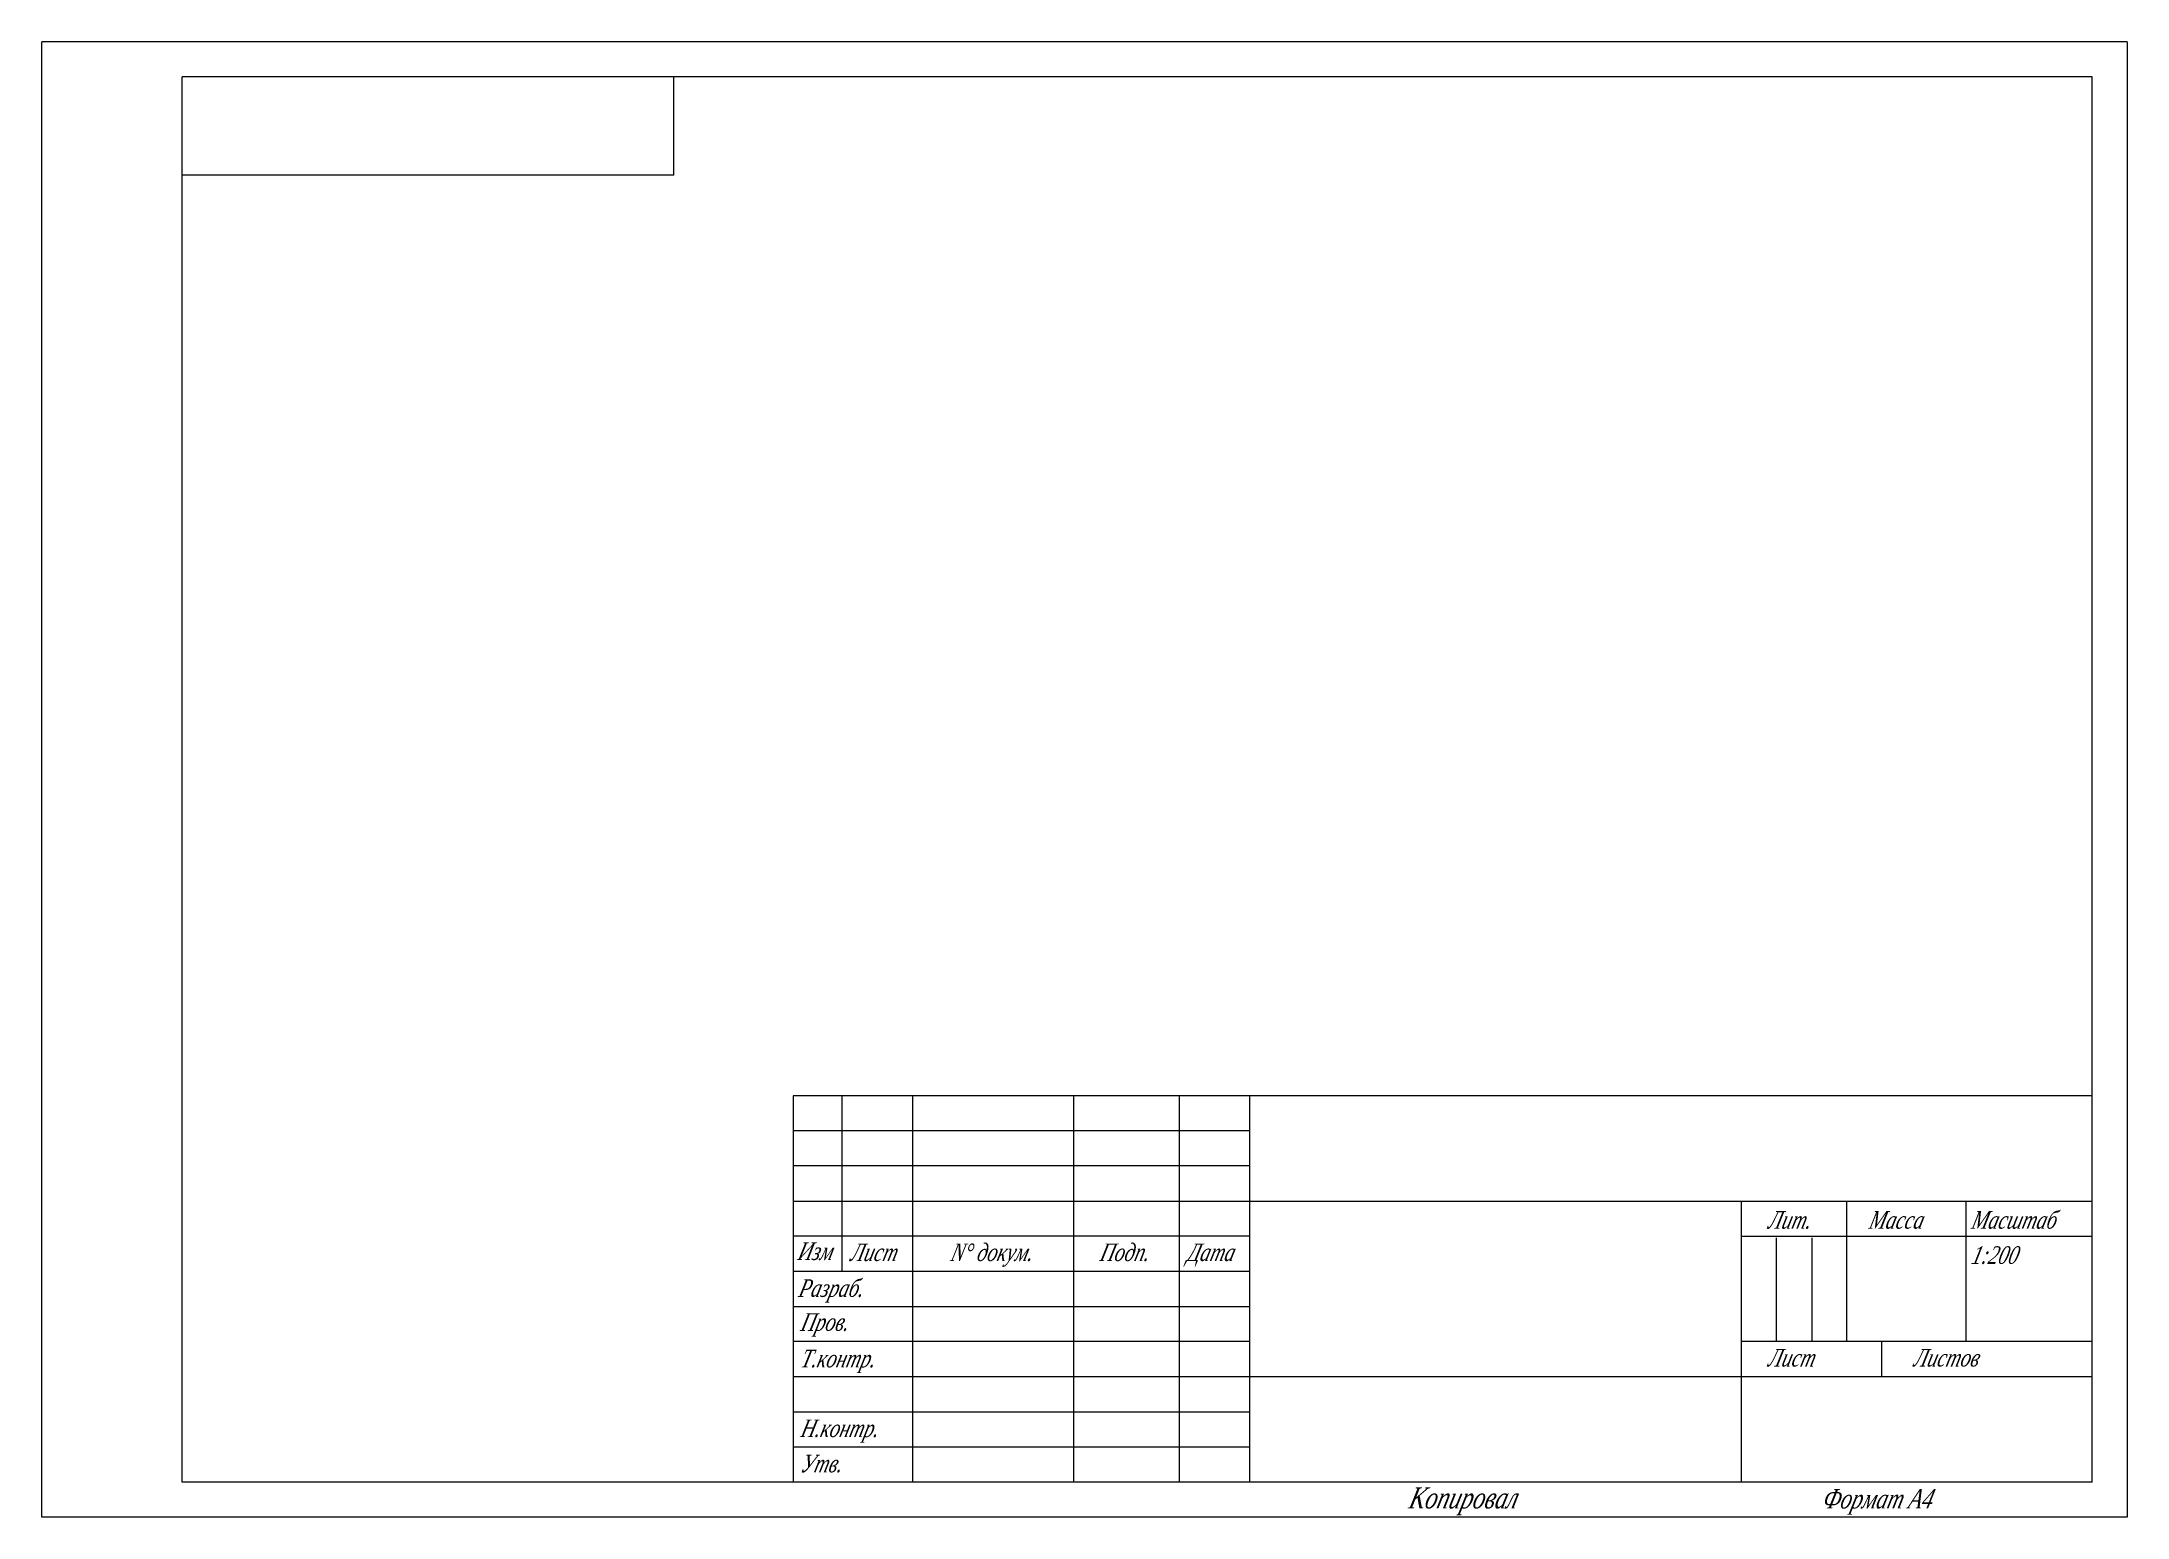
# Model space of a CAD drawing. Header units: millimetres. Extents: x -25829 to 786358, y -64851 to 691780.
# Drawn here: x 658684 to 718084, y -64851 to -22851 of the extents above; entities that cross this region are included whole.
import ezdxf

# ---------------------------------------------------------------- set-up
doc = ezdxf.new("R2010")
doc.units = ezdxf.units.MM
doc.header["$LTSCALE"] = 100
doc.header["$MEASUREMENT"] = 0
doc.layers.add('1. Рамка рабочая на А1', color=9, linetype='Continuous', lineweight=30)
doc.styles.add('стиль1', font='timesi.ttf', dxfattribs={"height": 2.5})

msp = doc.modelspace()

# ---------------------------------------------------------------- texts
at = {"layer": '1. Рамка рабочая на А1', "lineweight": 20, "style": 'стиль1', "oblique": 15, "width": 0.75}
for s, height, p in [('Лит.', 500, (707827.5, -56637.7)), ('Масса', 500, (710702.4, -56637.7)), ('Масштаб', 500, (713620.8, -56637.7)), ('Изм', 500, (680192.9, -57528.3)), ('Лист', 500, (681688, -57558.4)), ('N%%d докум. ', 500, (684544.8, -57558.4)), ('Подп.', 500, (688795.3, -57558.4)), ('Дата', 500, (691285.5, -57558.4)), ('1:200', 500, (713620.8, -57637.7)), ('Разраб.', 500, (680216.1, -58578.5)), ('Пров.', 500, (680276.3, -59544.9)), ('Т.контр.', 500, (680276.3, -60583.9)), ('Лист', 500, (707827.5, -60560.5)), ('Листов', 500, (711972.3, -60560.5)), ('Н.контр.', 500, (680276.3, -62568.3)), ('Утв.', 500, (680276.3, -63572.2)), ('Копировал', 600, (697591, -64600.7)), ('Формат А4', 550, (709376.7, -64600.7))]:
    msp.add_text(s, height=height, dxfattribs=at).set_placement(p)

# ---------------------------------------------------------------- linework, layer by layer
at = {"layer": '1. Рамка рабочая на А1', "lineweight": 20}
for p, q in [((658683.9, -64850.7), (658683.9, -22850.7)), ((718083.9, -22850.7), (658683.9, -22850.7)), ((718083.9, -22850.7), (718083.9, -64850.7)), ((717083.9, -23850.7), (662683.9, -23850.7)), ((662683.9, -63850.7), (662683.9, -23850.7)), ((676683.9, -26650.7), (676683.9, -23850.7)), ((717083.9, -63850.7), (717083.9, -23850.7)), ((676683.9, -26650.7), (662683.9, -26650.7)), ((680083.9, -52850.7), (680083.9, -63850.7)), ((717083.9, -52850.7), (680083.9, -52850.7)), ((681483.9, -57850.7), (681483.9, -52850.7)), ((683483.9, -52850.7), (683483.9, -63850.7)), ((688083.9, -63850.7), (688083.9, -52850.7)), ((691083.9, -52850.7), (691083.9, -63850.7)), ((693083.9, -52850.7), (693083.9, -63850.7)), ((693083.9, -53850.7), (680083.9, -53850.7)), ((693083.9, -54850.7), (680083.9, -54850.7)), ((680083.9, -55850.7), (717083.9, -55850.7)), ((707083.9, -55850.7), (707083.9, -63850.7)), ((710083.9, -55850.7), (710083.9, -59850.7)), ((713483.9, -55850.7), (713483.9, -59850.7)), ((693083.9, -56850.7), (680083.9, -56850.7)), ((707083.9, -56850.7), (717083.9, -56850.7)), ((708081.4, -56892.5), (708081.4, -59850.7)), ((709097, -56892.5), (709097, -59850.7)), ((693083.9, -57850.7), (680083.9, -57850.7)), ((680083.9, -58850.7), (693083.9, -58850.7)), ((693083.9, -59850.7), (680083.9, -59850.7)), ((717083.9, -59850.7), (707083.9, -59850.7)), ((711083.9, -59850.7), (711083.9, -60850.7)), ((693083.9, -60850.7), (680083.9, -60850.7)), ((717083.9, -60850.7), (693083.9, -60850.7)), ((717083.9, -63850.7), (662683.9, -63850.7)), ((717083.9, -63850.7), (680083.9, -63850.7)), ((707083.9, -63850.7), (707083.9, -63850.7)), ((718083.9, -64850.7), (658683.9, -64850.7))]:
    msp.add_line(p, q, dxfattribs=at)
for points in [[(680083.9, -61850.7), (693083.9, -61850.7)], [(680083.9, -62850.7), (693083.9, -62850.7)]]:
    msp.add_lwpolyline(points, dxfattribs=at)

msp.set_redraw_order([(e.dxf.handle, doc.entitydb.next_handle()) for e in msp.query("TEXT MTEXT ATTDEF DIMENSION ARC_DIMENSION")])  # texts and dimensions are drawn at this point

doc.saveas('drawing.dxf')
